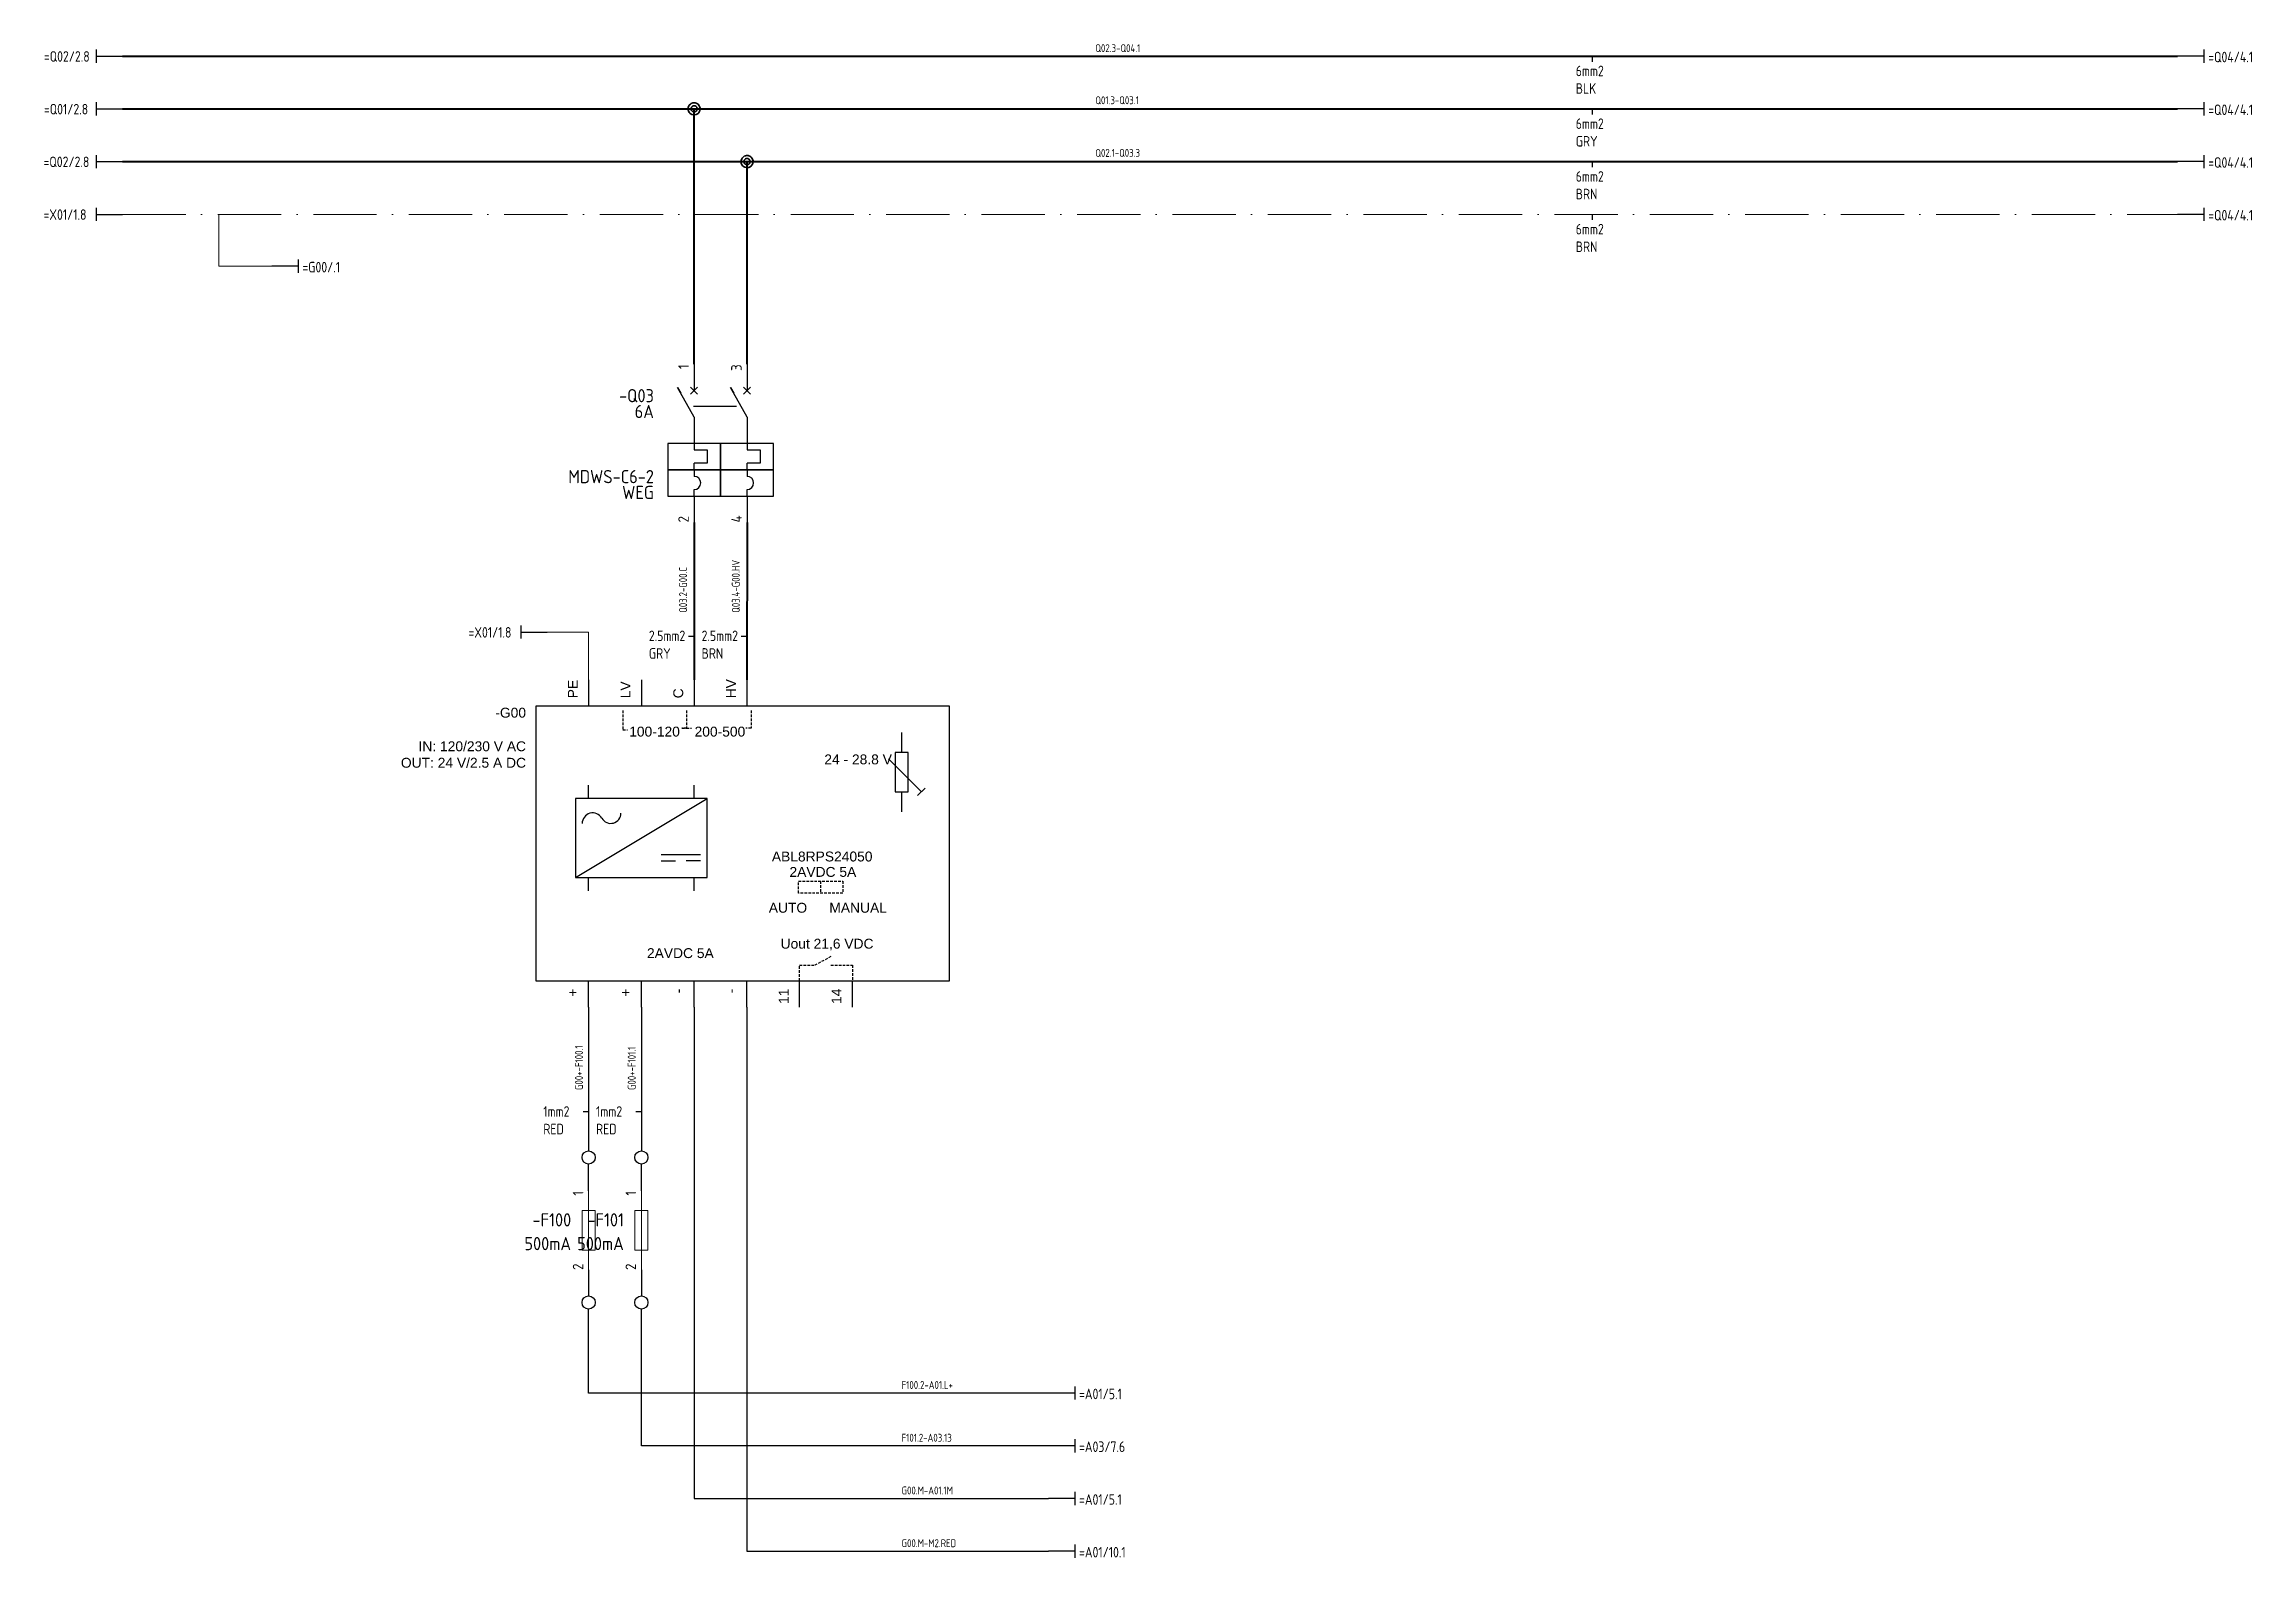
# Model space of a CAD drawing. Header units: millimetres. Extents: x 51 to 2493, y -624 to 390.
# Drawn here: x 1060.7 to 1479.3, y 102.7 to 389.7 of the extents above; entities that cross this region are included whole.
import ezdxf
from ezdxf.enums import TextEntityAlignment as Align

# ---------------------------------------------------------------- set-up
doc = ezdxf.new("R2010")
doc.units = ezdxf.units.MM
doc.header["$MEASUREMENT"] = 0
doc.linetypes.add('ACAD_ISO10W100', pattern=[18, 12, -3, 0, -3])
doc.linetypes.add('DASHED', pattern=[0.75, 0.5, -0.25])
for name, color, linetype in [('0V', 160, 'Continuous'), ('24V', 20, 'Continuous'), ('DESC', 150, 'Continuous'), ('LINK', 9, 'Continuous'), ('MISC', 7, 'Continuous'), ('PDF_Geometría', 7, 'Continuous'), ('TAGS', 150, 'Continuous'), ('TERMS', 123, 'Continuous'), ('WIRENO', 10, 'Continuous'), ('WIREREF', 50, 'Continuous')]:
    doc.layers.add(name, color=color, linetype=linetype)
for name, color, linetype, lineweight in [('71_GS_LI', 7, 'Continuous', 50), ('72_GS_AB', 7, 'Continuous', 35), ('76_GS_AP', 7, 'Continuous', 25), ('Bor. Fus. Seccionable', 124, 'Continuous', 5), ('cajetines', 132, 'DASHED', 30), ('Fase1', 255, 'Continuous', 40), ('Fase2', 253, 'Continuous', 40), ('Fase3', 34, 'Continuous', 40), ('nombre tags', 200, 'Continuous', 0), ('SYMS', 7, 'Continuous', 30), ('Tierra', 3, 'ACAD_ISO10W100', 5)]:
    doc.layers.add(name, color=color, linetype=linetype, lineweight=lineweight)
doc.styles.get("Standard").update_dxf_attribs({"font": 'arial.ttf'})
doc.styles.add('WD_IEC', font='ISOCP2.shx', dxfattribs={"width": 0.9, "height": 4})

msp = doc.modelspace()

# ---------------------------------------------------------------- texts
at = {"layer": '72_GS_AB'}
for s, height, p in [('PE', 1.875, (1162.42, 265.69)), ('LV', 1.875, (1172.42, 265.69)), ('HV', 1.875, (1192.42, 265.69)), ('C', 1.88, (1182.42, 265.69))]:
    msp.add_text(s, height=height, rotation=90, dxfattribs=at).set_placement(p, align=Align.BOTTOM_LEFT)
for s, height, p in [('+', 1.88, (1162.42, 210.65)), ('+', 1.88, (1172.42, 210.65)), ('-', 1.88, (1182.42, 210.65)), ('-', 1.88, (1192.42, 210.65)), ('11', 1.875, (1202.42, 210.65)), ('14', 1.875, (1212.42, 210.65))]:
    msp.add_text(s, height=height, rotation=90, dxfattribs=at).set_placement(p, align=Align.BOTTOM_RIGHT)
at = {"layer": 'nombre tags'}
msp.add_text('ABL8RPS24050', height=1.875, dxfattribs=at).set_placement((1208.2, 236.63), align=Align.TOP_CENTER)
for s, p in [('2AVDC 5A', (1202, 233.71)), ('AUTO', (1198.08, 226.91)), ('MANUAL', (1209.56, 226.91)), ('2AVDC 5A', (1174.98, 218.31)), ('Uout 21,6 VDC', (1200.32, 220.1))]:
    msp.add_text(s, height=1.875, dxfattribs=at).set_placement(p, align=Align.TOP_LEFT)
at = {"layer": 'nombre tags', "char_height": 1.875, "attachment_point": 7}
for s, insert in [('100-120', (1171.61, 258.41)), ('200-500', (1184.01, 258.41)), ('24 - 28.8 V', (1208.61, 253.14))]:
    msp.add_mtext(s, dxfattribs=dict(at, insert=insert))
at = {"layer": 'TAGS', "char_height": 2, "attachment_point": 1, "style": 'WD_IEC'}
for s, insert in [('\\pxql;=Q02/2.8', (1060.64, 388.39)), ('\\pxql;=Q04/4.1', (1471, 388.28)), ('\\pxql;=Q01/2.8', (1060.64, 378.39)), ('\\pxql;=Q04/4.1', (1471, 378.28)), ('\\pxql;=Q02/2.8', (1060.57, 368.4)), ('\\pxql;=Q04/4.1', (1471, 368.28)), ('\\pxql;=X01/1.8', (1060.57, 358.4)), ('\\pxql;=Q04/4.1', (1471, 358.28)), ('\\pxql;=G00/.1', (1109.66, 348.44)), ('\\pxql;=X01/1.8', (1141.14, 279.19)), ('\\pxql;=A01/5.1', (1256.91, 134.79)), ('\\pxql;=A03/7.6', (1256.91, 124.79)), ('\\pxql;=A01/5.1', (1256.91, 114.79)), ('\\pxql;=A01/10.1', (1256.91, 104.79))]:
    msp.add_mtext_dynamic_manual_height_columns(s, width=2, gutter_width=10, heights=[0], dxfattribs=dict(at, insert=insert))
at = {"layer": 'TAGS', "char_height": 1.875, "attachment_point": 3}
for s, insert in [('-G00', (1152.05, 263.9)), ('IN: 120/230 V AC\\POUT: 24 V/2.5 A DC', (1152.05, 257.53))]:
    msp.add_mtext(s, dxfattribs=dict(at, insert=insert))
at = {"layer": 'WIRENO', "char_height": 2, "attachment_point": 1, "style": 'WD_IEC'}
for s, insert in [('6mm2\\PBLK', (1351.08, 385.64)), ('6mm2\\PGRY', (1351.08, 375.64)), ('6mm2\\PBRN', (1351.08, 365.64)), ('6mm2\\PBRN', (1351.08, 355.64)), ('2.5mm2\\PGRY', (1175.34, 278.53)), ('2.5mm2\\PBRN', (1185.34, 278.53)), ('1mm2\\PRED', (1155.33, 188.35)), ('1mm2\\PRED', (1165.33, 188.35))]:
    msp.add_mtext_dynamic_manual_height_columns(s, width=7.1352, gutter_width=20, heights=[0], dxfattribs=dict(at, insert=insert))
at = {"layer": 'WIREREF', "char_height": 1.5, "attachment_point": 1, "style": 'WD_IEC'}
for s, insert in [('Q02.3-Q04.1', (1260, 389.71)), ('Q01.3-Q03.1', (1260, 379.83)), ('Q02.1-Q03.3', (1260, 369.85)), ('F100.2-A01.L+', (1223.26, 136.24)), ('F101.2-A03.13', (1223.26, 126.24)), ('G00.M-A01.1M', (1223.26, 116.24)), ('G00.M-M2.RED', (1223.26, 106.24))]:
    msp.add_mtext_dynamic_manual_height_columns(s, width=67.509, gutter_width=20, heights=[0], dxfattribs=dict(at, insert=insert))
at = {"layer": 'WIREREF', "char_height": 1.5, "attachment_point": 1, "rotation": 90, "style": 'WD_IEC'}
for s, insert in [('Q03.2-G00.C', (1181.07, 281.91)), ('Q03.4-G00.HV', (1191.07, 281.91)), ('G00+-F100.1', (1161.34, 191.43)), ('G00+-F101.1', (1171.34, 191.43))]:
    msp.add_mtext_dynamic_manual_height_columns(s, width=67.509, gutter_width=20, heights=[0], dxfattribs=dict(at, insert=insert))

# ---------------------------------------------------------------- blocks, each defined once
blk = doc.blocks.new('REFERENCIA_ENTRADA_HORIZONTAL')
at = {"layer": 'SYMS'}
for p, q in [((-5, 1.25), (-5, -1.25)), ((-5, 0), (0, 0))]:
    blk.add_line(p, q, dxfattribs=at)
at = {"layer": 'TAGS', "style": 'WD_IEC', "width": 0.9, "flags": 8}
blk.add_attdef('TAG', text='', height=1, dxfattribs=at).set_placement((-15.18, -2.12), align=Align.RIGHT)
blk = doc.blocks.new('VCB11Q9')
for p, q in [((0, 7.5), (0, 2.5)), ((0, -2.5), (-3.12, 3.12)), ((-3.12, 3.12), (-2.52, 2.03)), ((-0.66, 1.84), (0.66, 3.16)), ((-0.66, 3.16), (0.66, 1.84)), ((0, -2.5), (0, -7.5)), ((0, -7.5), (0, -8.75)), ((0, -8.75), (2.5, -8.75)), ((0, -12.5), (0, -11.25)), ((2.5, -11.25), (0, -11.25)), ((0, -12.5), (0, -13.75)), ((2.5, -8.75), (2.5, -11.25)), ((0, -17.5), (0, -16.25)), ((0, -17.5), (0, -22.5))]:
    blk.add_line(p, q)
for points in [[(-5, -7.5), (-5, -12.5), (5, -12.5), (5, -7.5)], [(-5, -12.5), (-5, -17.5), (5, -17.5), (5, -12.5)]]:
    blk.add_lwpolyline(points, close=True)
blk.add_arc((0, -15), 1.25, 270, 90)
at = {"style": 'WD_IEC'}
for tag, p in [('INST', (-7.62, 6.3)), ('LOC', (-7.62, 3.3)), ('TAG1', (-7.62, 0.3)), ('RATING1', (-7.62, -2.7)), ('DESC1', (-7.62, -15.05)), ('DESC2', (-7.62, -18.05)), ('DESC3', (-7.62, -21.05))]:
    blk.add_attdef(tag, text='', height=2.5, dxfattribs=at).set_placement(p, align=Align.RIGHT)
blk.add_attdef('TERM01', text='', height=2, rotation=90, dxfattribs=at).set_placement((-1, 7.5), align=Align.RIGHT)
at = {"style": 'WD_IEC', "flags": 1}
for tag, p, height in [('X2TERM01', (0, 7.5), 0.32), ('X4LINK', (-2.15, 0), 0.32), ('X1LINK', (0.02, 0), 0.32), ('CONTACT', (-5.15, -7.55), 1), ('COMMON', (-3.9, -8.8), 1), ('ASSYCODE', (0.69, -18.77), 1), ('FAMILY', (0.69, -20.27), 1), ('CATDESC', (0.69, -21.77), 1), ('X8TERM02', (0, -22.5), 0.32)]:
    blk.add_attdef(tag, p, '', height=height, dxfattribs=at)
at = {"style": 'WD_IEC', "flags": 9}
for tag, p in [('MFG', (7.81, 5.44)), ('CAT', (7.81, 2.94))]:
    blk.add_attdef(tag, text='', height=1.5, dxfattribs=at).set_placement(p, align=Align.RIGHT)
at = {"lineweight": 15, "style": 'WD_IEC'}
blk.add_attdef('XREF', text='', height=2.5, dxfattribs=at).set_placement((-7.62, -12.05), align=Align.RIGHT)
at = {"style": 'WD_IEC'}
blk.add_attdef('TERM02', (-1, -22.5), '', height=2, rotation=90, dxfattribs=at)
blk = doc.blocks.new('VCB21Q9')
for p, q in [((0, 7.5), (0, 2.5)), ((0, -2.5), (-3.12, 3.12)), ((-3.12, 3.12), (-2.52, 2.03)), ((-0.66, 1.84), (0.66, 3.16)), ((-0.66, 3.16), (0.66, 1.84)), ((0, -2.5), (0, -7.5)), ((0, -7.5), (0, -8.75)), ((0, -8.75), (2.5, -8.75)), ((0, -12.5), (0, -11.25)), ((2.5, -11.25), (0, -11.25)), ((0, -12.5), (0, -13.75)), ((2.5, -8.75), (2.5, -11.25)), ((0, -17.5), (0, -16.25)), ((0, -17.5), (0, -22.5))]:
    blk.add_line(p, q)
for points in [[(-5, -7.5), (-5, -12.5), (5, -12.5), (5, -7.5)], [(-5, -12.5), (-5, -17.5), (5, -17.5), (5, -12.5)]]:
    blk.add_lwpolyline(points, close=True)
blk.add_arc((0, -15), 1.25, 270, 90)
at = {"style": 'WD_IEC'}
for tag, p in [('INST', (-5.27, 9.9)), ('LOC', (-5.27, 6.9)), ('TAG2', (-5.27, 3.9)), ('DESC1', (-8.42, -12.55)), ('DESC3', (-8.42, -18.55)), ('DESC2', (-8.42, -15.55))]:
    blk.add_attdef(tag, text='', height=2.5, dxfattribs=at).set_placement(p, align=Align.RIGHT)
blk.add_attdef('TERM01', text='', height=2, rotation=90, dxfattribs=at).set_placement((-1, 7.5), align=Align.RIGHT)
at = {"style": 'WD_IEC', "flags": 1}
for tag, p, height in [('X2TERM01', (0, 7.5), 0.32), ('X4LINK', (-2.15, 0), 0.32), ('X1LINK', (-0.13, 0), 0.32), ('CONTACT', (-5.15, -7.55), 1), ('FAMILY', (0.69, -20.27), 1), ('X8TERM02', (0, -22.5), 0.32)]:
    blk.add_attdef(tag, p, '', height=height, dxfattribs=at)
at = {"lineweight": 15, "style": 'WD_IEC'}
blk.add_attdef('XREF', text='', height=2.5, dxfattribs=at).set_placement((-8.42, -6.55), align=Align.RIGHT)
at = {"style": 'WD_IEC', "flags": 1}
blk.add_attdef('RATING1', text='', height=2.5, dxfattribs=at).set_placement((-8.42, -9.55), align=Align.RIGHT)
at = {"style": 'WD_IEC'}
blk.add_attdef('TERM02', (-1, -22.5), '', height=2, rotation=90, dxfattribs=at)
blk = doc.blocks.new('empalme')
at = {"layer": 'PDF_Geometría', "color": 40, "lineweight": 35, "true_color": 0xffcf00}
for points in [[(145.66, 151.93), (144.51, 151.93)], [(145.1, 151.93), (144.51, 151.93)]]:
    blk.add_lwpolyline(points, close=True, dxfattribs=at)
for points in [[(143.39, 152.17), (143.39, 152.17), (143.34, 151.93), (143.39, 151.7)], [(143.58, 152.61), (143.58, 152.61), (143.44, 152.41), (143.39, 152.17)], [(143.39, 151.7), (143.39, 151.7), (143.44, 151.46), (143.58, 151.26)], [(143.94, 152.93), (143.94, 152.93), (143.73, 152.81), (143.58, 152.61)], [(143.58, 151.26), (143.58, 151.26), (143.73, 151.06), (143.94, 150.94)], [(143.94, 152.06), (143.94, 152.06), (143.92, 151.93), (143.94, 151.81)], [(144.39, 153.08), (144.39, 153.08), (144.15, 153.05), (143.94, 152.93)], [(144.04, 152.28), (144.04, 152.28), (143.97, 152.18), (143.94, 152.06)], [(143.94, 151.81), (143.94, 151.81), (143.97, 151.69), (144.04, 151.59)], [(143.94, 150.94), (143.94, 150.94), (144.15, 150.82), (144.39, 150.79)], [(144.22, 152.44), (144.22, 152.44), (144.12, 152.38), (144.04, 152.28)], [(144.04, 151.59), (144.04, 151.59), (144.12, 151.49), (144.22, 151.43)], [(144.45, 152.51), (144.45, 152.51), (144.33, 152.5), (144.22, 152.44)], [(144.22, 151.43), (144.22, 151.43), (144.33, 151.37), (144.45, 151.36)], [(144.87, 153.03), (144.87, 153.03), (144.64, 153.1), (144.39, 153.08)], [(144.39, 150.79), (144.39, 150.79), (144.64, 150.77), (144.87, 150.84)], [(144.69, 152.49), (144.69, 152.49), (144.58, 152.53), (144.45, 152.51)], [(144.45, 151.36), (144.45, 151.36), (144.58, 151.34), (144.69, 151.38)], [(144.9, 152.37), (144.9, 152.37), (144.81, 152.45), (144.69, 152.49)], [(144.69, 151.38), (144.69, 151.38), (144.81, 151.42), (144.9, 151.5)], [(145.28, 152.79), (145.28, 152.79), (145.1, 152.95), (144.87, 153.03)], [(144.87, 150.84), (144.87, 150.84), (145.1, 150.92), (145.28, 151.08)], [(145.05, 152.17), (145.05, 152.17), (144.99, 152.28), (144.9, 152.37)], [(144.9, 151.5), (144.9, 151.5), (144.99, 151.58), (145.05, 151.7)], [(145.1, 151.93), (145.1, 151.93), (145.1, 152.06), (145.05, 152.17)], [(145.05, 151.7), (145.05, 151.7), (145.1, 151.81), (145.1, 151.93)], [(145.56, 152.4), (145.56, 152.4), (145.46, 152.62), (145.28, 152.79)], [(145.28, 151.08), (145.28, 151.08), (145.46, 151.24), (145.56, 151.47)], [(145.66, 151.93), (145.66, 151.93), (145.66, 152.18), (145.56, 152.4)], [(145.56, 151.47), (145.56, 151.47), (145.66, 151.69), (145.66, 151.93)]]:
    blk.add_open_spline(points, degree=3, dxfattribs=at)
blk = doc.blocks.new('empalme_')
at = {"layer": '0V'}
blk.add_blockref('empalme', (-144.51, -151.93), dxfattribs=at)
blk = doc.blocks.new('144_1846128')
at = {"layer": '71_GS_LI', "linetype": 'Continuous', "lineweight": 25, "ltscale": 4}
for p, q in [((4, -2), (4, -5)), ((7, -11), (2, -6)), ((4, -11), (4, -14)), ((6.4375, -11.5625), (7.5625, -10.4375))]:
    blk.add_line(p, q, dxfattribs=at)
blk.add_lwpolyline([(3, -11), (5, -11), (5, -5), (3, -5)], close=True, dxfattribs=at)
blk = doc.blocks.new('144_2729400')
at = {"layer": '71_GS_LI', "linetype": 'Continuous', "lineweight": 25, "ltscale": 4}
for p, q in [((2, -2), (2, 0)), ((18, -2), (18, 0)), ((0, -14), (20, -2)), ((12.98, -10.47), (18.98, -10.47)), ((12.98, -11.47), (15.18, -11.47)), ((18.98, -11.47), (16.78, -11.47)), ((2, -16), (2, -14)), ((18, -16), (18, -14))]:
    blk.add_line(p, q, dxfattribs=at)
blk.add_lwpolyline([(0, -14), (20, -14), (20, -2), (0, -2)], close=True, dxfattribs=at)
for centre, radius, start, end in [((2.62, -5.79), 1.6, 30, 180), ((5.35, -4.22), 1.55, 210, 0)]:
    blk.add_arc(centre, radius, start, end, dxfattribs=at)
blk = doc.blocks.new('VT0_02')
blk.add_circle((0, 0), 1.25)
at = {"style": 'WD_IEC', "flags": 1}
for tag, p in [('X4TERM01', (-1.25, 0)), ('X2TERM01', (0, 1.25)), ('X1TERM01', (1.25, 0)), ('X8TERM01', (0, -1.25))]:
    blk.add_attdef(tag, p, '', height=0.32, dxfattribs=at)
blk = doc.blocks.new('VFU1')
blk.add_line((0, 7.5), (0, -7.5))
blk.add_lwpolyline([(-1.25, 3.75), (-1.25, -3.75), (1.25, -3.75), (1.25, 3.75)], close=True)
at = {"style": 'WD_IEC'}
for tag, p in [('INST', (-5.25, 7.75)), ('LOC', (-5.25, 4.25)), ('TAG1', (-5.25, 0.75)), ('RATING1', (-5.25, -3.75)), ('XREF', (-5.25, -7.75)), ('DESC1', (-5.25, -11.6)), ('DESC3', (-5.25, -18.6)), ('DESC2', (-5.25, -15.1))]:
    blk.add_attdef(tag, text='', height=2.5, dxfattribs=at).set_placement(p, align=Align.RIGHT)
blk.add_attdef('TERM01', text='', height=2, rotation=90, dxfattribs=at).set_placement((-1, 7.5), align=Align.RIGHT)
at = {"style": 'WD_IEC', "flags": 1}
for tag, p, height in [('X2TERM01', (0, 7.5), 0.32), ('MFG', (2.75, 6.5), 1.5), ('CAT', (2.75, 4), 1.5), ('X4LINK', (-1.25, 0), 0.32), ('X1LINK', (1.25, 0), 0.32), ('ASSYCODE', (2.25, -4), 1), ('X8TERM02', (0, -7.5), 0.32), ('FAMILY', (2.25, -5.5), 1), ('CATDESC', (2.25, -7), 1)]:
    blk.add_attdef(tag, p, '', height=height, dxfattribs=at)
at = {"style": 'WD_IEC'}
blk.add_attdef('TERM02', (-1, -7.5), '', height=2, rotation=90, dxfattribs=at)

# ---------------------------------------------------------------- linework, layer by layer
for p, q in [((1163.92, 172.3), (1163.92, 177.39)), ((1173.92, 172.3), (1173.92, 177.39)), ((1163.92, 157.3), (1163.92, 152.39)), ((1173.92, 157.3), (1173.92, 152.39))]:
    msp.add_line(p, q)
at = {"layer": '0V'}
for p, q in [((1183.92, 207.15), (1183.92, 113.97)), ((1193.92, 207.15), (1193.92, 103.97)), ((1183.92, 113.97), (1251.1, 113.97)), ((1193.92, 103.97), (1251.1, 103.97))]:
    msp.add_line(p, q, dxfattribs=at)
at = {"layer": '24V'}
for p, q in [((1163.92, 207.15), (1163.92, 179.89)), ((1173.92, 207.15), (1173.92, 179.89)), ((1163.92, 133.97), (1163.92, 149.89)), ((1173.92, 123.97), (1173.92, 149.89)), ((1251.1, 133.97), (1163.92, 133.97)), ((1251.1, 123.97), (1173.92, 123.97))]:
    msp.add_line(p, q, dxfattribs=at)
at = {"layer": '76_GS_AP', "linetype": 'Continuous', "lineweight": 25, "ltscale": 4}
for p, q in [((1163.92, 269.19), (1163.92, 264.19)), ((1173.92, 269.19), (1173.92, 264.19)), ((1183.92, 269.19), (1183.92, 264.19)), ((1193.92, 269.19), (1193.92, 264.19)), ((1163.92, 207.15), (1163.92, 212.15)), ((1173.92, 207.15), (1173.92, 212.15)), ((1183.92, 207.15), (1183.92, 212.15)), ((1193.92, 207.15), (1193.92, 212.15)), ((1203.92, 207.15), (1203.92, 212.15)), ((1213.92, 207.15), (1213.92, 212.15))]:
    msp.add_line(p, q, dxfattribs=at)
at = {"layer": 'cajetines'}
for p, q in [((1170.41, 263.35), (1170.41, 259.68)), ((1170.41, 259.68), (1171.27, 259.68)), ((1182.48, 260.04), (1181.62, 260.04)), ((1181.62, 260.04), (1182.48, 260.04)), ((1182.48, 263.35), (1182.48, 260.04)), ((1182.48, 260.04), (1183.4, 260.04)), ((1194.73, 260.04), (1193.71, 260.04)), ((1194.73, 263.35), (1194.73, 260.04)), ((1203.72, 231.01), (1212.09, 231.01)), ((1203.72, 228.75), (1203.72, 231.01)), ((1207.9, 231.01), (1207.9, 228.75)), ((1212.09, 231.01), (1212.09, 228.75)), ((1212.09, 228.75), (1203.72, 228.75)), ((1203.92, 212.15), (1203.92, 215.06)), ((1203.92, 215.06), (1206.79, 215.06)), ((1209.84, 216.72), (1206.79, 215.06)), ((1209.84, 215.06), (1213.92, 215.06)), ((1213.92, 215.06), (1213.92, 212.15))]:
    msp.add_line(p, q, dxfattribs=at)
at = {"layer": 'cajetines', "linetype": 'Continuous', "lineweight": 25, "ltscale": 4}
msp.add_lwpolyline([(1153.92, 212.15), (1232.32, 212.15), (1232.32, 264.19), (1153.92, 264.19)], close=True, dxfattribs=at)
at = {"layer": 'Fase1'}
msp.add_line((1075.53, 387.45), (1465.19, 387.45), dxfattribs=at)
at = {"layer": 'Fase2'}
for p, q in [((1075.53, 377.45), (1465.19, 377.45)), ((1183.92, 329.02), (1183.92, 377.45)), ((1183.92, 299.02), (1183.92, 269.19))]:
    msp.add_line(p, q, dxfattribs=at)
at = {"layer": 'Fase3'}
for p, q in [((1075.53, 367.45), (1465.19, 367.45)), ((1193.95, 329.02), (1193.95, 367.45)), ((1193.95, 299.02), (1193.92, 269.19))]:
    msp.add_line(p, q, dxfattribs=at)
at = {"layer": 'LINK'}
msp.add_lwpolyline([(1183.82, 321.09), (1191.95, 321.09)], dxfattribs=at)
at = {"layer": 'SYMS'}
for p, q in [((1470.19, 387.45), (1465.19, 387.45)), ((1470.19, 388.7), (1470.19, 386.2)), ((1470.19, 377.45), (1465.19, 377.45)), ((1470.19, 378.7), (1470.19, 376.2)), ((1470.19, 368.7), (1470.19, 366.2)), ((1470.19, 367.45), (1465.19, 367.45)), ((1470.19, 357.45), (1465.19, 357.45)), ((1470.19, 358.7), (1470.19, 356.2)), ((1108.85, 347.62), (1103.85, 347.62)), ((1108.85, 348.87), (1108.85, 346.37)), ((1256.1, 133.97), (1251.1, 133.97)), ((1256.1, 135.22), (1256.1, 132.72)), ((1256.1, 123.97), (1251.1, 123.97)), ((1256.1, 125.22), (1256.1, 122.72)), ((1256.1, 113.97), (1251.1, 113.97)), ((1256.1, 115.22), (1256.1, 112.72)), ((1256.1, 105.22), (1256.1, 102.72)), ((1256.1, 103.97), (1251.1, 103.97))]:
    msp.add_line(p, q, dxfattribs=at)
at = {"layer": 'Tierra'}
for p, q in [((1075.53, 357.45), (1465.19, 357.45)), ((1093.82, 357.45), (1093.82, 347.62)), ((1093.82, 347.62), (1103.85, 347.62)), ((1156.09, 278.25), (1163.92, 278.25)), ((1163.92, 278.25), (1163.92, 269.19))]:
    msp.add_line(p, q, dxfattribs=at)
at = {"layer": 'WIRENO'}
for p, q in [((1354.27, 386.39), (1354.27, 387.45)), ((1354.27, 376.39), (1354.27, 377.45)), ((1354.27, 366.39), (1354.27, 367.45)), ((1354.27, 356.39), (1354.27, 357.45)), ((1182.87, 277.49), (1183.93, 277.49)), ((1192.87, 277.49), (1193.93, 277.49)), ((1162.86, 187.32), (1163.92, 187.32)), ((1172.86, 187.32), (1173.92, 187.32))]:
    msp.add_line(p, q, dxfattribs=at)

# ---------------------------------------------------------------- block references
at = {"xscale": 1.25, "yscale": 1.25, "zscale": 1.25}
msp.add_blockref('144_2729400', (1161.42, 249.19), dxfattribs=at)
at = {"layer": '0V'}
for p in [(1183.92, 377.45), (1193.95, 367.45)]:
    msp.add_blockref('empalme_', p, dxfattribs=at)
at = {"layer": 'Bor. Fus. Seccionable'}
ref = msp.add_blockref('VFU1', (1163.92, 164.8), dxfattribs=at)
ref.add_attrib('TERM02', '2', (1162.92, 157.3), dxfattribs={"layer": 'TERMS', "height": 2, "rotation": 90, "style": 'WD_IEC'})
ref.add_attrib('TERM01', '1', dxfattribs={"layer": 'TERMS', "height": 2, "rotation": 90, "style": 'WD_IEC'}).set_placement((1162.92, 172.3), align=Align.RIGHT)
ref.add_attrib('RATING1', '500mA', dxfattribs={"layer": 'MISC', "height": 2.5, "style": 'WD_IEC'}).set_placement((1160.59, 161.05), align=Align.RIGHT)
ref.add_attrib('TAG1', '-F100', dxfattribs={"layer": 'TAGS', "height": 2.5, "style": 'WD_IEC'}).set_placement((1160.62, 165.55), align=Align.RIGHT)
ref = msp.add_blockref('VFU1', (1173.92, 164.8), dxfattribs=at)
ref.add_attrib('TERM02', '2', (1172.92, 157.3), dxfattribs={"layer": 'TERMS', "height": 2, "rotation": 90, "style": 'WD_IEC'})
ref.add_attrib('TERM01', '1', dxfattribs={"layer": 'TERMS', "height": 2, "rotation": 90, "style": 'WD_IEC'}).set_placement((1172.92, 172.3), align=Align.RIGHT)
ref.add_attrib('RATING1', '500mA', dxfattribs={"layer": 'MISC', "height": 2.5, "style": 'WD_IEC'}).set_placement((1170.59, 161.05), align=Align.RIGHT)
ref.add_attrib('TAG1', '-F101', dxfattribs={"layer": 'TAGS', "height": 2.5, "style": 'WD_IEC'}).set_placement((1170.62, 165.55), align=Align.RIGHT)
at = {"layer": 'cajetines', "xscale": 1.25, "yscale": 1.25, "zscale": 1.25}
msp.add_blockref('144_1846128', (1218.26, 261.69), dxfattribs=at)
at = {"layer": 'SYMS'}
for name, p in [('REFERENCIA_ENTRADA_HORIZONTAL', (1075.53, 387.45)), ('REFERENCIA_ENTRADA_HORIZONTAL', (1075.53, 377.45)), ('REFERENCIA_ENTRADA_HORIZONTAL', (1075.53, 367.45)), ('REFERENCIA_ENTRADA_HORIZONTAL', (1075.53, 357.45)), ('REFERENCIA_ENTRADA_HORIZONTAL', (1156.09, 278.25)), ('VT0_02', (1163.92, 178.64)), ('VT0_02', (1173.92, 178.64)), ('VT0_02', (1163.92, 151.14)), ('VT0_02', (1173.92, 151.14))]:
    msp.add_blockref(name, p, dxfattribs=at)
ref = msp.add_blockref('VCB11Q9', (1183.92, 321.52), dxfattribs=at)
ref.add_attrib('RATING1', '6A', dxfattribs={"layer": 'MISC', "height": 2.5, "style": 'WD_IEC'}).set_placement((1176.3, 318.82), align=Align.RIGHT)
ref.add_attrib('TAG1', '-Q03', dxfattribs={"layer": 'TAGS', "height": 2.5, "style": 'WD_IEC'}).set_placement((1176.3, 321.82), align=Align.RIGHT)
ref.add_attrib('DESC1', 'MDWS-C6-2', dxfattribs={"layer": 'DESC', "height": 2.5, "style": 'WD_IEC'}).set_placement((1176.3, 306.47), align=Align.RIGHT)
ref.add_attrib('DESC2', 'WEG', dxfattribs={"layer": 'DESC', "height": 2.5, "style": 'WD_IEC'}).set_placement((1176.3, 303.47), align=Align.RIGHT)
ref.add_attrib('TERM01', '1', dxfattribs={"layer": 'TERMS', "height": 2, "rotation": 90, "style": 'WD_IEC'}).set_placement((1182.92, 329.02), align=Align.RIGHT)
ref.add_attrib('TERM02', '2', (1182.92, 299.02), dxfattribs={"layer": 'TERMS', "height": 2, "rotation": 90, "style": 'WD_IEC'})
ref = msp.add_blockref('VCB21Q9', (1193.95, 321.52), dxfattribs=at)
ref.add_attrib('TERM01', '3', dxfattribs={"layer": 'TERMS', "height": 2, "rotation": 90, "style": 'WD_IEC'}).set_placement((1192.95, 329.02), align=Align.RIGHT)
ref.add_attrib('TERM02', '4', (1192.95, 299.02), dxfattribs={"layer": 'TERMS', "height": 2, "rotation": 90, "style": 'WD_IEC'})

msp.set_redraw_order([(e.dxf.handle, doc.entitydb.next_handle()) for e in msp.query("TEXT MTEXT ATTDEF DIMENSION ARC_DIMENSION")])  # texts and dimensions are drawn at this point

doc.saveas('drawing.dxf')
